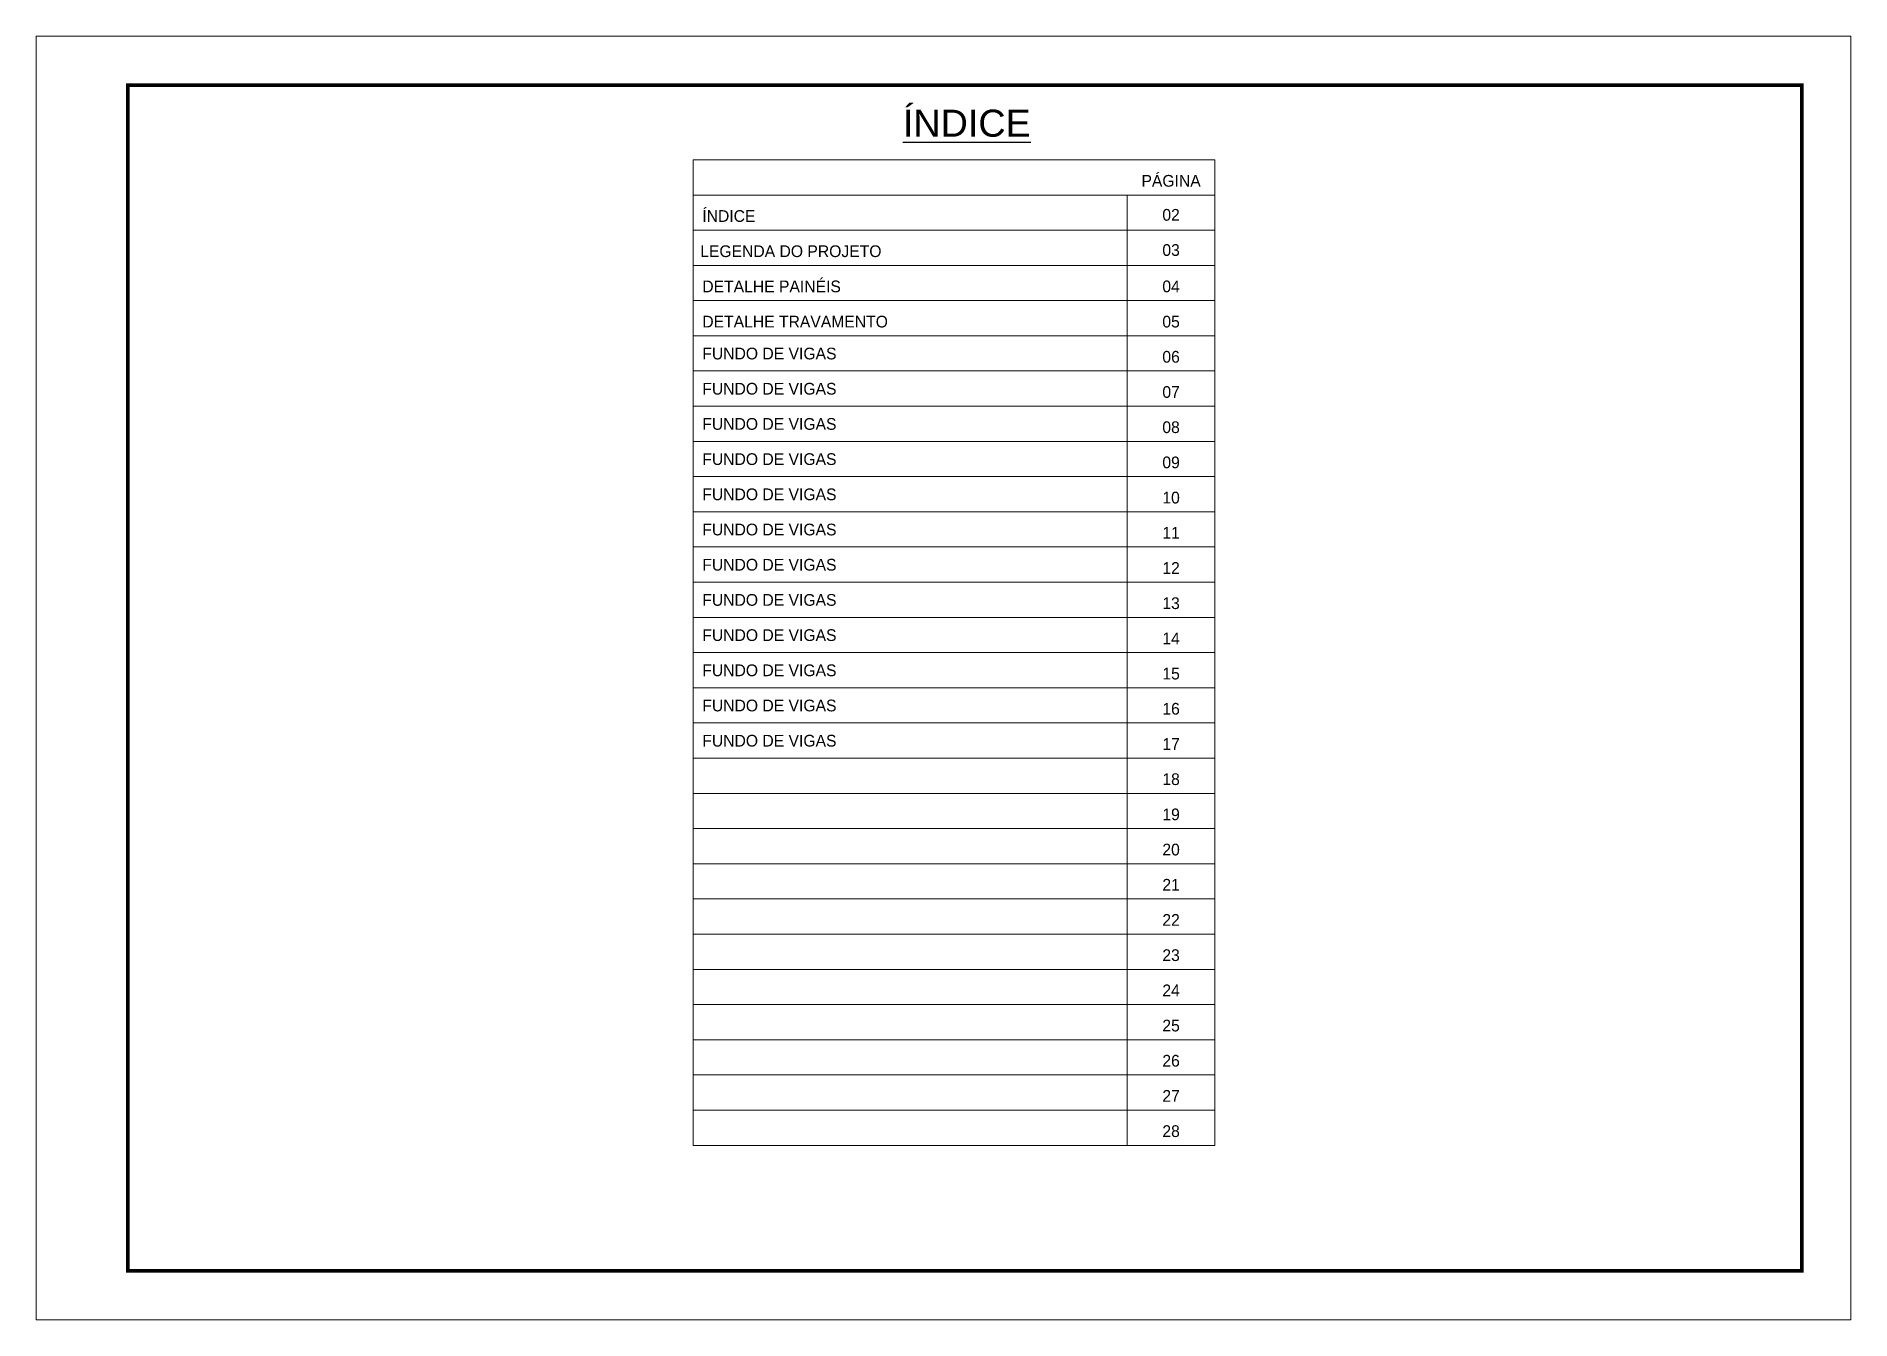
# Model space of a CAD drawing. Extents: x 2437 to 8691, y -1523 to 4121.
# Drawn here: x 4022 to 5507, y 3071 to 4121 of the extents above; entities that cross this region are included whole.
import ezdxf
from ezdxf.enums import TextEntityAlignment as Align

# ---------------------------------------------------------------- set-up
doc = ezdxf.new("R2010")
doc.units = 0
doc.layers.add('CARIMBO', color=255, linetype='Continuous', lineweight=9)
doc.layers.add('Folhas', color=255, linetype='Continuous', lineweight=9)
doc.styles.add('ARIAL', font='arial.ttf')
doc.styles.add('Tecnologia', font='')
doc.styles.get('Tecnologia').set_extended_font_data('Forgotten Futurist')

msp = doc.modelspace()

# ---------------------------------------------------------------- texts
at = {"color": 0, "linetype": 'Continuous', "ltscale": 5, "style": 'ARIAL'}
msp.add_text('%%UÍNDICE', height=22.118, dxfattribs=at).set_placement((4783.92, 4038.69), align=Align.CENTER)
at = {"layer": 'CARIMBO', "style": 'Tecnologia'}
for s, p in [('PÁGINA', (4951.1, 3997.8)), ('02', (4951.1, 3969.97)), ('03', (4951.1, 3941.17)), ('04', (4951.1, 3911.41)), ('05', (4951.1, 3882.61)), ('06', (4951.1, 3853.82)), ('07', (4951.1, 3825.02)), ('08', (4951.1, 3796.23)), ('09', (4951.1, 3767.43)), ('10', (4951.1, 3738.63)), ('11', (4951.1, 3709.84)), ('12', (4951.1, 3681.04)), ('13', (4951.1, 3652.24)), ('14', (4951.1, 3623.45)), ('15', (4951.1, 3594.65)), ('16', (4951.1, 3565.86)), ('17', (4951.1, 3537.06)), ('18', (4951.1, 3508.26)), ('19', (4951.1, 3479.47)), ('20', (4951.1, 3450.67)), ('21', (4951.1, 3421.87)), ('22', (4951.1, 3393.08)), ('23', (4951.1, 3364.28)), ('24', (4951.1, 3335.49)), ('25', (4951.1, 3306.69)), ('26', (4951.1, 3277.89)), ('27', (4951.1, 3249.1)), ('28', (4951.1, 3220.3))]:
    msp.add_text(s, height=9.599, dxfattribs=at).set_placement(p, align=Align.CENTER)
for s, height, p in [('ÍNDICE', 9.599, (4567.43, 3969)), ('LEGENDA DO PROJETO', 9.5987, (4565.72, 3940.21)), ('DETALHE PAINÉIS', 9.5987, (4567.43, 3911.41)), ('DETALHE TRAVAMENTO', 9.5987, (4567.43, 3882.61)), ('FUNDO DE VIGAS', 9.5987, (4567.43, 3856.49)), ('FUNDO DE VIGAS', 9.5987, (4567.43, 3827.7)), ('FUNDO DE VIGAS', 9.5987, (4567.43, 3798.9)), ('FUNDO DE VIGAS', 9.5987, (4567.43, 3770.11)), ('FUNDO DE VIGAS', 9.5987, (4567.43, 3741.31)), ('FUNDO DE VIGAS', 9.5987, (4567.43, 3712.51)), ('FUNDO DE VIGAS', 9.5987, (4567.43, 3683.72)), ('FUNDO DE VIGAS', 9.5987, (4567.43, 3654.92)), ('FUNDO DE VIGAS', 9.5987, (4567.43, 3626.12)), ('FUNDO DE VIGAS', 9.5987, (4567.43, 3597.33)), ('FUNDO DE VIGAS', 9.5987, (4567.43, 3568.53)), ('FUNDO DE VIGAS', 9.5987, (4567.43, 3539.74))]:
    msp.add_text(s, height=height, dxfattribs=at).set_placement(p)

# ---------------------------------------------------------------- linework, layer by layer
at = {"layer": 'CARIMBO'}
for p, q in [((4559.93, 4019.79), (4987.01, 4019.79)), ((4559.93, 4019.79), (4987.01, 4019.79)), ((4559.93, 4019.79), (4559.93, 3213.49)), ((4987.01, 4019.79), (4987.01, 3213.49)), ((4559.93, 3990.99), (4987.01, 3990.99)), ((4559.93, 3990.99), (4987.01, 3990.99)), ((4559.93, 3990.99), (4987.01, 3990.99)), ((4915.19, 3990.99), (4915.19, 3213.49)), ((4559.93, 3962.2), (4987.01, 3962.2)), ((4559.93, 3933.4), (4987.01, 3933.4)), ((4559.93, 3904.6), (4987.01, 3904.6)), ((4559.93, 3875.81), (4987.01, 3875.81)), ((4559.93, 3847.01), (4987.01, 3847.01)), ((4559.93, 3818.21), (4987.01, 3818.21)), ((4559.93, 3789.42), (4987.01, 3789.42)), ((4559.93, 3760.62), (4987.01, 3760.62)), ((4559.93, 3731.83), (4987.01, 3731.83)), ((4559.93, 3703.03), (4987.01, 3703.03)), ((4559.93, 3674.23), (4987.01, 3674.23)), ((4559.93, 3645.44), (4987.01, 3645.44)), ((4559.93, 3616.64), (4987.01, 3616.64)), ((4559.93, 3587.85), (4987.01, 3587.85)), ((4559.93, 3559.05), (4987.01, 3559.05)), ((4559.93, 3530.25), (4987.01, 3530.25)), ((4559.93, 3501.46), (4987.01, 3501.46)), ((4559.93, 3472.66), (4987.01, 3472.66)), ((4559.93, 3443.86), (4987.01, 3443.86)), ((4559.93, 3415.07), (4987.01, 3415.07)), ((4559.93, 3386.27), (4987.01, 3386.27)), ((4559.93, 3357.48), (4987.01, 3357.48)), ((4559.93, 3328.68), (4987.01, 3328.68)), ((4559.93, 3299.88), (4987.01, 3299.88)), ((4559.93, 3271.09), (4987.01, 3271.09)), ((4559.93, 3242.29), (4987.01, 3242.29)), ((4559.93, 3213.49), (4987.01, 3213.49))]:
    msp.add_line(p, q, dxfattribs=at)
at = {"layer": 'Folhas'}
msp.add_lwpolyline([(4022.34, 3070.84), (5507.34, 3070.84), (5507.34, 4120.84), (4022.34, 4120.84)], close=True, dxfattribs=at)
at = {"layer": 'Folhas', "color": 30, "const_width": 3}
msp.add_lwpolyline([(4097.34, 3110.84), (5467.34, 3110.84), (5467.34, 4080.84), (4097.34, 4080.84)], close=True, dxfattribs=at)

msp.set_redraw_order([(e.dxf.handle, doc.entitydb.next_handle()) for e in msp.query("TEXT MTEXT ATTDEF DIMENSION ARC_DIMENSION")])  # texts and dimensions are drawn at this point

doc.saveas('drawing.dxf')
